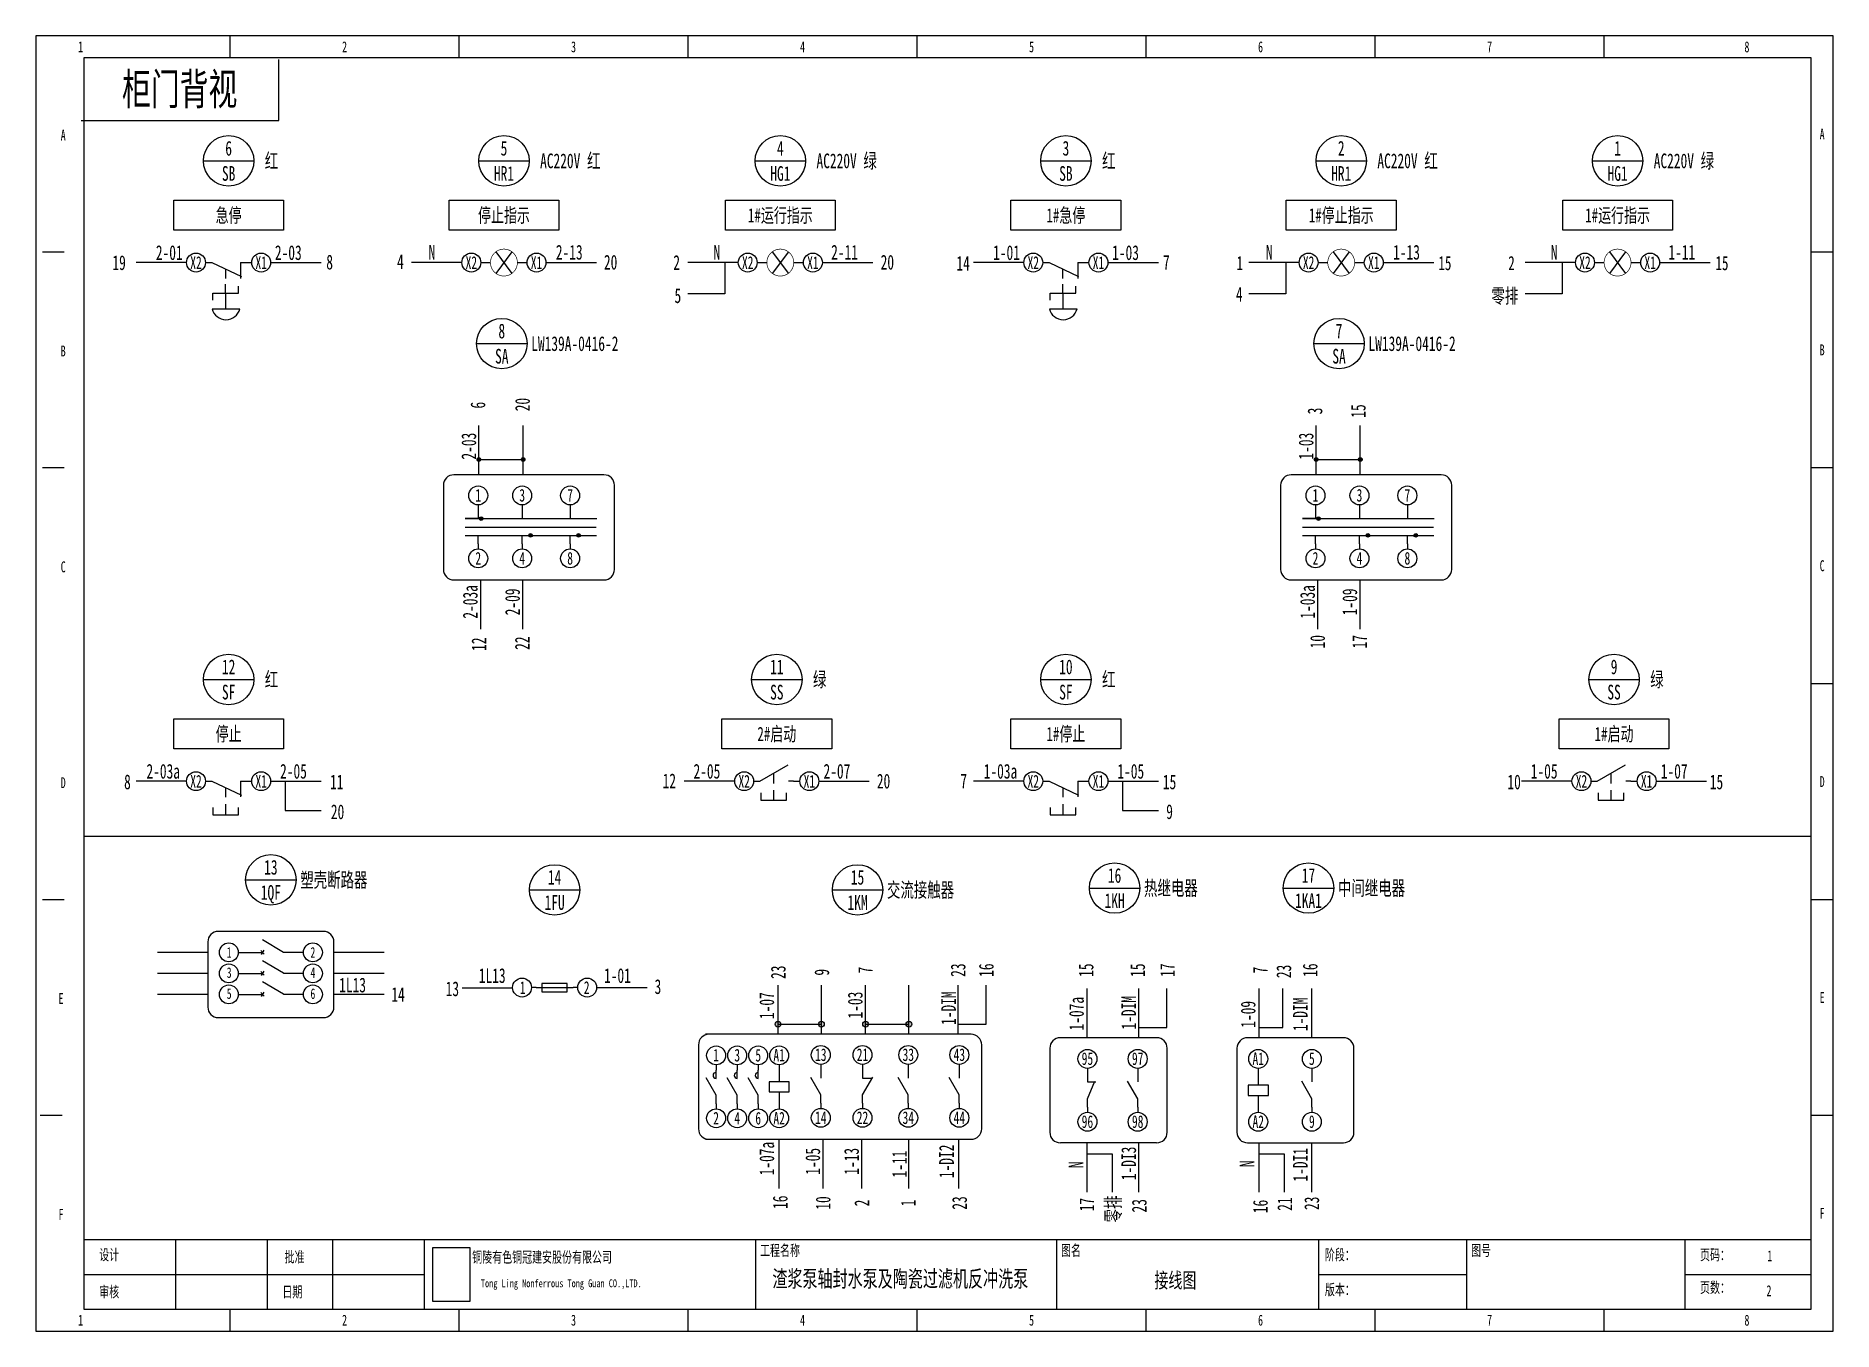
# Model space of a CAD drawing. Header units: millimetres. Extents: x 401220 to 2750366, y -101310 to 943175.
# Drawn here: x 1178014 to 1235034, y -101310 to -60206 of the extents above; entities that cross this region are included whole.
import ezdxf
from ezdxf.enums import TextEntityAlignment as Align

# ---------------------------------------------------------------- set-up
doc = ezdxf.new("R2010")
doc.units = ezdxf.units.MM
doc.linetypes.add('事故照明', pattern=[800, 600, 0, -200, 0])
doc.layers.add('SW', color=8, linetype='Continuous', lineweight=20)
doc.styles.add('ROM-S', font='NSimSun.ttf', dxfattribs={"width": 0.67})
doc.styles.add('标准', font='NSimSun.ttf', dxfattribs={"width": 0.667})

msp = doc.modelspace()

# ---------------------------------------------------------------- texts
at = {"style": 'ROM-S', "width": 0.67}
for s, p in [('1', (1179432.8, -60829.1)), ('2', (1187805.8, -60829.1)), ('3', (1195071.6, -60829.1)), ('4', (1202337.5, -60829.1)), ('5', (1209603.3, -60829.1)), ('6', (1216869.1, -60829.1)), ('7', (1224135, -60829.1)), ('8', (1232300.4, -60829.1)), ('A', (1178879.2, -63631.6)), ('A', (1234687.7, -63597)), ('B', (1178879.2, -70482.3)), ('B', (1234687.7, -70447.7)), ('C', (1178879.2, -77332.9)), ('C', (1234687.7, -77298.3)), ('D', (1178879.2, -84183.5)), ('D', (1234687.7, -84148.9)), ('E', (1178810, -91034.2)), ('E', (1234687.7, -90999.6)), ('F', (1178810, -97884.8)), ('F', (1234687.7, -97850.2)), ('1', (1179432.8, -101241)), ('2', (1187805.8, -101241)), ('3', (1195071.6, -101241)), ('4', (1202337.5, -101241)), ('5', (1209603.3, -101241)), ('6', (1216869.1, -101241)), ('7', (1224135, -101241)), ('8', (1232300.4, -101241))]:
    msp.add_text(s, height=346.7, dxfattribs=at).set_placement(p, align=Align.BOTTOM_CENTER)
msp.add_text('柜门背视', height=1000.49, dxfattribs=at).set_placement((1182575.3, -61872.8), align=Align.MIDDLE)
for s, height, p in [('6', 466.9, (1184128, -63770.8)), ('5', 466.9, (1192864, -63770.8)), ('4', 466.9, (1201632.8, -63770.8)), ('3', 466.9, (1210692.9, -63770.8)), ('2', 466.9, (1219428.9, -63770.8)), ('1', 466.9, (1228197.7, -63770.8)), ('SB', 466.89, (1184128, -64571.2)), ('HR1', 466.89, (1192864, -64571.2)), ('HG1', 466.89, (1201632.8, -64571.2)), ('SB', 466.89, (1210692.9, -64571.2)), ('HR1', 466.89, (1219428.9, -64571.2)), ('HG1', 466.89, (1228197.7, -64571.2)), ('急停', 450.22, (1184128, -65898.3)), ('停止指示', 450.22, (1192864, -65897.3)), ('1#运行指示', 450.22, (1201632.8, -65898.3)), ('1#急停', 450.22, (1210692.9, -65898.3)), ('1#停止指示', 450.22, (1219428.9, -65897.3)), ('1#运行指示', 450.22, (1228197.7, -65898.3)), ('19', 466.62, (1180653.1, -67403)), ('X2', 400.2, (1183092.8, -67399.3)), ('X1', 400.2, (1185160.5, -67399.3)), ('8', 466.9, (1187332.9, -67384.1)), ('4', 466.9, (1189578.3, -67370.1)), ('X2', 400.2, (1191828.8, -67399.3)), ('X1', 400.2, (1193896.5, -67399.3)), ('2', 466.9, (1198343.8, -67396.6)), ('X2', 400.2, (1200597.6, -67399.3)), ('X1', 400.2, (1202665.3, -67399.3)), ('X2', 400.2, (1209657.8, -67399.3)), ('X1', 400.2, (1211725.4, -67399.3)), ('1', 450.2, (1216212.3, -67414.7)), ('X2', 400.2, (1218393.7, -67399.3)), ('X1', 400.2, (1220461.4, -67399.3)), ('15', 450.22, (1222719.3, -67414.7)), ('2', 450.2, (1224831.2, -67414.7)), ('X2', 400.2, (1227162.5, -67399.3)), ('X1', 400.2, (1229230.2, -67399.3)), ('15', 450.22, (1231509.7, -67414.7)), ('5', 466.9, (1198380.9, -68450)), ('4', 466.9, (1216195, -68401.9)), ('8', 466.9, (1192794.7, -69571.2)), ('7', 466.9, (1219359.7, -69571.2)), ('SA', 466.89, (1192794.7, -70371.6)), ('SA', 466.89, (1219359.7, -70371.6)), ('12', 466.89, (1184128, -80230.7)), ('11', 466.89, (1201520.9, -80230.7)), ('10', 466.89, (1210692.9, -80230.7)), ('9', 466.9, (1228085.8, -80230.7)), ('SF', 466.89, (1184128, -81031.1)), ('SS', 466.89, (1201520.9, -81031.1)), ('SF', 466.89, (1210692.9, -81031.1)), ('SS', 466.89, (1228085.8, -81031.1)), ('停止', 450.22, (1184128, -82358.3)), ('2#启动', 450.22, (1201520.9, -82358.3)), ('1#停止', 450.22, (1210692.9, -82358.3)), ('1#启动', 450.22, (1228085.8, -82358.3)), ('8', 466.9, (1180917.8, -83879)), ('X2', 400.2, (1183092.8, -83859.2)), ('X1', 400.2, (1185160.5, -83859.2)), ('11', 466.89, (1187557.3, -83881.2)), ('12', 466.89, (1198109.8, -83848.3)), ('X2', 400.2, (1200485.8, -83859.2)), ('X1', 400.2, (1202553.4, -83859.2)), ('X2', 400.2, (1209657.8, -83859.2)), ('X1', 400.2, (1211725.4, -83859.2)), ('X2', 400.2, (1227050.7, -83859.2)), ('X1', 400.2, (1229118.3, -83859.2)), ('13', 466.62, (1185468, -86590)), ('16', 466.62, (1212238.7, -86849.6)), ('17', 466.62, (1218389.6, -86849.6)), ('1QF', 466.62, (1185468, -87389.9)), ('14', 466.62, (1194470.9, -86908.3)), ('15', 466.62, (1204082.6, -86908.3)), ('1FU', 466.62, (1194470.9, -87708.3)), ('1KM', 466.62, (1204082.6, -87708.3)), ('1KH', 466.62, (1212238.7, -87649.5)), ('1KA1', 466.62, (1218389.6, -87649.5)), ('1', 333.3, (1184145.1, -89291.5)), ('2', 333.3, (1186801.2, -89291.5)), ('3', 333.3, (1184145.1, -89934.2)), ('4', 333.3, (1186801.2, -89934.2)), ('5', 333.3, (1184145.1, -90600.8)), ('6', 333.3, (1186801.2, -90600.8)), ('14', 466.62, (1189503.3, -90627.7)), ('13', 466.62, (1191226.2, -90447.1)), ('3', 466.6, (1197748.3, -90377.9)), ('接线图', 485.36, (1214167.1, -99697.9))]:
    msp.add_text(s, height=height, dxfattribs=at).set_placement(p, align=Align.MIDDLE_CENTER)
for s, height, p in [(' 红', 466.89, (1185061.8, -64171)), (' AC220V 红', 466.89, (1193797.7, -64171)), (' AC220V 绿', 466.89, (1202566.6, -64171)), (' 红', 466.89, (1211626.7, -64171)), (' AC220V 红', 466.89, (1220362.7, -64171)), (' AC220V 绿', 466.89, (1229131.5, -64171)), ('LW139A-0416-2', 466.895, (1193728.5, -69971.4)), ('LW139A-0416-2', 466.895, (1220293.5, -69971.4)), (' 红', 466.89, (1185061.8, -80630.9)), (' 绿', 466.89, (1202454.7, -80630.9)), (' 红', 466.89, (1211626.7, -80630.9)), (' 绿', 466.89, (1229019.6, -80630.9)), ('塑壳断路器', 466.62, (1186401.2, -86989.9)), ('交流接触器', 466.62, (1205015.9, -87308.3)), ('热继电器', 466.62, (1213171.9, -87249.6)), ('中间继电器', 466.62, (1219322.9, -87249.6))]:
    msp.add_text(s, height=height, dxfattribs=at).set_placement(p, align=Align.MIDDLE_LEFT)
for s, height, rotation, p in [('2-01', 466.89, 360, (1182244.3, -67316.8)), ('2-03', 466.89, 360, (1186020.9, -67316.8)), ('14', 466.89, 360, (1207431.7, -67655.3)), ('1-01', 466.89, 360, (1208809.2, -67316.8)), ('1-03', 466.89, 360, (1212585.8, -67316.8)), ('7', 466.9, 360, (1213881.9, -67625.6)), ('6', 466.9, 90, (1192269.8, -71925.5)), ('20', 466.89, 90, (1193683.8, -71906.7)), ('3', 466.9, 90, (1218828.6, -72110.1)), ('15', 466.89, 90, (1220202.2, -72110.1)), ('2-03', 466.89, 90, (1191980.8, -73225.5)), ('1-03', 466.89, 90, (1218545.7, -73225.5)), ('2-03a', 466.89, 90, (1192026.9, -78169)), ('2-09', 466.89, 90, (1193367.8, -78169)), ('1-03a', 466.89, 90, (1218591.8, -78169)), ('1-09', 466.89, 90, (1219932.7, -78169)), ('10', 466.89, 90, (1218909.8, -79431.6)), ('17', 466.89, 90, (1220246, -79431.6)), ('12', 466.89, 90, (1192301.9, -79510.8)), ('22', 466.89, 90, (1193676.9, -79478.5)), ('2-03a', 466.89, 360, (1182052.5, -83776.7)), ('2-05', 466.89, 360, (1186185.8, -83776.7)), ('2-05', 466.89, 360, (1199303, -83776.7)), ('2-07', 466.89, 360, (1203428.5, -83776.7)), ('7', 466.9, 360, (1207451.5, -84085.5)), ('1-03a', 466.89, 360, (1208617.4, -83776.7)), ('1-05', 466.89, 360, (1212750.7, -83776.7)), ('15', 466.89, 360, (1213982.5, -84115.3)), ('10', 466.89, 360, (1224914.3, -84115.3)), ('1-05', 466.89, 360, (1225867.9, -83776.7)), ('1-07', 466.89, 360, (1229993.5, -83776.7)), ('15', 466.89, 360, (1231335.1, -84115.3)), ('9', 466.9, 360, (1213982.5, -85059.7)), ('23', 466.62, 90, (1201798.2, -89922.4)), ('9', 466.6, 90, (1203181.3, -89922.4)), ('7', 466.6, 90, (1204566.6, -89855.5)), ('23', 466.62, 90, (1207504, -89855.5)), ('16', 466.62, 90, (1208399.3, -89855.5)), ('15', 466.62, 90, (1211565.8, -89855.5)), ('15', 466.62, 90, (1213201.9, -89855.5)), ('17', 466.62, 90, (1214149.2, -89855.5)), ('7', 466.6, 90, (1217095.8, -89855.5)), ('23', 466.62, 90, (1217840.3, -89896.6)), ('16', 466.62, 90, (1218675.6, -89855.5)), ('1-07', 466.62, 90, (1201435.2, -90982.5)), ('1-03', 466.62, 90, (1204240.3, -90964.3)), ('1-DIM', 466.62, 90, (1207202.3, -91063.6)), ('1-07a', 466.62, 90, (1211260.9, -91237.8)), ('1-DIM', 466.62, 90, (1212918.3, -91206.3)), ('1-09', 466.62, 90, (1216708, -91257.9)), ('1-DIM', 466.62, 90, (1218363.9, -91257.9)), ('1-07a', 466.62, 90, (1201435.2, -95836.5)), ('1-05', 466.62, 90, (1202895.2, -95923.2)), ('1-13', 466.62, 90, (1204123.2, -95923.2)), ('1-11', 466.62, 90, (1205644.3, -96009.8)), ('1-DI2', 466.62, 90, (1207138.1, -95923.2)), ('1-DI3', 466.62, 90, (1212918.3, -95989.6)), ('1-DI1', 466.62, 90, (1218363.9, -96033.7)), ('N', 466.6, 90, (1211242.5, -96033.7)), ('N', 466.6, 90, (1216675.7, -96000.8)), ('16', 466.62, 90, (1201860.8, -97221.9)), ('10', 466.62, 90, (1203220.9, -97245.4)), ('2', 466.6, 90, (1204451.2, -97245.4)), ('1', 466.6, 90, (1205921.6, -97245.4)), ('23', 466.62, 90, (1207550.3, -97245.4)), ('17', 466.62, 90, (1211589.2, -97296.3)), ('零排', 466.62, 90, (1212425.3, -97435.7)), ('23', 466.62, 90, (1213253.4, -97334.4)), ('16', 466.62, 90, (1217095.1, -97355)), ('21', 466.62, 90, (1217870.8, -97280.7)), ('23', 466.62, 90, (1218725.5, -97255.6))]:
    msp.add_text(s, height=height, rotation=rotation, dxfattribs=at).set_placement(p, align=Align.CENTER)
for s, height, p in [('N', 466.9, (1190579.5, -67303.5)), ('2-13', 466.89, (1194935.6, -67303.5)), ('20', 466.89, (1196247.9, -67620.2)), ('N', 466.9, (1199618.1, -67303.5)), ('2-11', 466.89, (1203670.7, -67303.5)), ('20', 466.89, (1205027.7, -67620.2)), ('N', 466.9, (1217144.5, -67303.5)), ('1-13', 466.89, (1221500.6, -67303.5)), ('N', 466.9, (1226183, -67303.5)), ('1-11', 466.89, (1230235.6, -67303.5)), ('零排', 466.62, (1224620.5, -68689.2)), ('1', 400.2, (1192047.5, -74982.8)), ('3', 400.2, (1193441.4, -74982.8)), ('7', 400.2, (1194962.6, -74982.8)), ('1', 400.2, (1218612.5, -74982.8)), ('3', 400.2, (1220006.3, -74982.8)), ('7', 400.2, (1221527.5, -74982.8)), ('2', 400.2, (1192047.5, -76983.1)), ('4', 400.2, (1193441.4, -76983.1)), ('8', 400.2, (1194962.6, -76983.1)), ('2', 400.2, (1218612.5, -76983.1)), ('4', 400.2, (1220006.3, -76983.1)), ('8', 400.2, (1221527.5, -76983.1)), ('20', 466.89, (1204908.4, -84089.7)), ('20', 466.89, (1187584.3, -85063.6)), ('1L13', 466.62, (1192491, -90260.8)), ('1-01', 466.62, (1196464.1, -90260.8)), ('1L13', 466.62, (1188060.9, -90560.2)), ('1', 400, (1199594.9, -92753.8)), ('3', 400, (1200263.8, -92753.8)), ('5', 400, (1200930.4, -92753.8)), ('A1', 399.96, (1201594.7, -92753.8)), ('13', 399.96, (1202915.9, -92738.8)), ('21', 399.96, (1204239, -92738.8)), ('33', 399.96, (1205692.2, -92738.8)), ('43', 399.96, (1207311.2, -92738.8)), ('95', 399.96, (1211375.7, -92864.3)), ('97', 399.96, (1212970.5, -92864.3)), ('A1', 399.96, (1216796, -92864.3)), ('5', 400, (1218497, -92864.3)), ('2', 400, (1199594.9, -94752.9)), ('4', 400, (1200263.8, -94752.9)), ('6', 400, (1200930.4, -94752.9)), ('A2', 399.96, (1201594.7, -94752.9)), ('14', 399.96, (1202915.9, -94737.9)), ('22', 399.96, (1204239, -94737.9)), ('34', 399.96, (1205692.2, -94737.9)), ('44', 399.96, (1207311.2, -94737.9)), ('96', 399.96, (1211375.7, -94863.4)), ('98', 399.96, (1212970.5, -94863.4)), ('A2', 399.96, (1216796, -94863.4)), ('9', 400, (1218497, -94863.4)), ('1', 346.7, (1233027, -99095.8)), ('2', 346.7, (1232999.3, -100203))]:
    msp.add_text(s, height=height, dxfattribs=at).set_placement(p, align=Align.CENTER)
for s, p in [('1', (1193368.9, -90608)), ('2', (1195397.3, -90608))]:
    msp.add_text(s, height=400, dxfattribs=at).set_placement(p)
for s, p in [('工程名称', (1200988.1, -99026.6)), ('图名', (1210537.5, -99026.6)), ('图号', (1223546.8, -99026.6)), ('设计', (1180021, -99165)), ('批准', (1185902.8, -99234.2)), ('阶段：', (1218910.5, -99165)), ('页码：', (1230812.6, -99165)), ('版本：', (1218910.5, -100272.2)), ('页数：', (1230812.6, -100203)), ('审核', (1180021, -100341.4)), ('日期', (1185833.6, -100341.4))]:
    msp.add_text(s, height=346.68, dxfattribs=at).set_placement(p, align=Align.BOTTOM_LEFT)
for s, height, p in [('铜陵有色铜冠建安股份有限公司', 346.684, (1191855.4, -98789.3)), ('Tong Ling Nonferrous Tong Guan CO.,LTD.', 249.612, (1192132.2, -99669.5))]:
    msp.add_text(s, height=height, dxfattribs=at).set_placement(p, align=Align.TOP_LEFT)
at = {"layer": 'SW', "color": 7, "linetype": 'ByBlock', "lineweight": 25, "style": '标准', "width": 0.667}
msp.add_text('渣浆泵轴封水泵及陶瓷过滤机反冲洗泵', height=525, dxfattribs=at).set_placement((1205438.9, -99911.2), align=Align.CENTER)

# ---------------------------------------------------------------- hatches: boundary and pattern name
h = msp.add_hatch(color=256)
h.dxf.hatch_style = 1
h.paths.add_polyline_path([(1192128.8, -73649.2, 0.4142136), (1192069.5, -73589.8), (1192069.5, -73708.6, 0.4142136)])
h.paths.add_polyline_path([(1192069.5, -73589.8, 0.4142136), (1192010.1, -73649.2, 0.4142136), (1192069.5, -73708.6)])
h = msp.add_hatch(color=256)
h.dxf.hatch_style = 1
h.paths.add_polyline_path([(1193529.1, -73649.2, 0.4142136), (1193469.7, -73589.8), (1193469.7, -73708.6, 0.4142136)])
h.paths.add_polyline_path([(1193469.7, -73589.8, 0.4142136), (1193410.3, -73649.2, 0.4142136), (1193469.7, -73708.6)])
h = msp.add_hatch(color=256)
h.dxf.hatch_style = 1
h.paths.add_polyline_path([(1218693.7, -73649.2, 0.4142136), (1218634.4, -73589.8), (1218634.4, -73708.6, 0.4142136)])
h.paths.add_polyline_path([(1218634.4, -73589.8, 0.4142136), (1218575, -73649.2, 0.4142136), (1218634.4, -73708.6)])
h = msp.add_hatch(color=256)
h.dxf.hatch_style = 1
h.paths.add_polyline_path([(1220094, -73649.2, 0.4142136), (1220034.6, -73589.8), (1220034.6, -73708.6, 0.4142136)])
h.paths.add_polyline_path([(1220034.6, -73589.8, 0.4142136), (1219975.3, -73649.2, 0.4142136), (1220034.6, -73708.6)])
h = msp.add_hatch(color=256)
h.dxf.hatch_style = 1
h.paths.add_polyline_path([(1192198.4, -75523.1, 1), (1192082.7, -75523.1)])
h.paths.add_polyline_path([(1192082.7, -75523.1, 1), (1192198.4, -75523.1)])
h = msp.add_hatch(color=256)
h.dxf.hatch_style = 1
h.paths.add_polyline_path([(1218763.3, -75523.1, 1), (1218647.6, -75523.1)])
h.paths.add_polyline_path([(1218647.6, -75523.1, 1), (1218763.3, -75523.1)])
h = msp.add_hatch(color=256)
h.dxf.hatch_style = 1
h.paths.add_polyline_path([(1193651.4, -76056.7), (1193767.1, -76056.7, 1)])
h.paths.add_polyline_path([(1193767.1, -76056.7), (1193651.4, -76056.7, 1)])
h = msp.add_hatch(color=256)
h.dxf.hatch_style = 1
h.paths.add_polyline_path([(1195172.6, -76056.7), (1195288.4, -76056.7, 1)])
h.paths.add_polyline_path([(1195288.4, -76056.7), (1195172.6, -76056.7, 1)])
h = msp.add_hatch(color=256)
h.dxf.hatch_style = 1
h.paths.add_polyline_path([(1220216.3, -76056.7), (1220332, -76056.7, 1)])
h.paths.add_polyline_path([(1220332, -76056.7), (1220216.3, -76056.7, 1)])
h = msp.add_hatch(color=256)
h.dxf.hatch_style = 1
h.paths.add_polyline_path([(1221737.6, -76056.7), (1221853.3, -76056.7, 1)])
h.paths.add_polyline_path([(1221853.3, -76056.7), (1221737.6, -76056.7, 1)])
h = msp.add_hatch(color=256)
h.dxf.hatch_style = 1
h.paths.add_polyline_path([(1201559.7, -91480.2), (1201559.7, -91570.4), (1201649.9, -91570.4, 0.4142136)])
h.paths.add_polyline_path([(1201649.9, -91570.4), (1201559.7, -91570.4), (1201559.7, -91660.6, 0.4142136)])
h.paths.add_polyline_path([(1201559.7, -91570.4), (1201559.7, -91480.2, 0.4142136), (1201469.6, -91570.4, 0.4142136), (1201559.7, -91660.6)])
h.paths.add_polyline_path([(1202934.9, -91480.2, 0.4142136), (1202844.7, -91570.4), (1202934.9, -91570.4)])
h.paths.add_polyline_path([(1202934.9, -91570.4), (1202844.7, -91570.4, 0.4142136), (1202934.9, -91660.6)])
h.paths.add_polyline_path([(1203025.1, -91570.4, 0.4142136), (1202934.9, -91480.2), (1202934.9, -91660.6, 0.4142136)])
h = msp.add_hatch(color=256)
h.dxf.hatch_style = 1
h.paths.add_polyline_path([(1204337.2, -91480.2), (1204337.2, -91570.4), (1204427.4, -91570.4, 0.4142136)])
h.paths.add_polyline_path([(1204427.4, -91570.4), (1204337.2, -91570.4), (1204337.2, -91660.6, 0.4142136)])
h.paths.add_polyline_path([(1204337.2, -91570.4), (1204337.2, -91480.2, 0.4142136), (1204247.1, -91570.4, 0.4142136), (1204337.2, -91660.6)])
h.paths.add_polyline_path([(1205712.4, -91480.2, 0.4142136), (1205622.2, -91570.4), (1205712.4, -91570.4)])
h.paths.add_polyline_path([(1205712.4, -91570.4), (1205622.2, -91570.4, 0.4142136), (1205712.4, -91660.6)])
h.paths.add_polyline_path([(1205802.6, -91570.4, 0.4142136), (1205712.4, -91480.2), (1205712.4, -91660.6, 0.4142136)])

# ---------------------------------------------------------------- linework, layer by layer
at = {"ltscale": 4}
for p, q in [((1184172.9, -60898.3), (1184172.9, -60206.3)), ((1191438.7, -60898.3), (1191438.7, -60206.3)), ((1198704.5, -60898.3), (1198704.5, -60206.3)), ((1205970.4, -60898.3), (1205970.4, -60206.3)), ((1213236.2, -60898.3), (1213236.2, -60206.3)), ((1220502, -60898.3), (1220502, -60206.3)), ((1227767.9, -60898.3), (1227767.9, -60206.3)), ((1178221.8, -67056.9), (1178913.8, -67056.9)), ((1234341.7, -67056.9), (1235033.7, -67056.9)), ((1178221.8, -73907.6), (1178913.8, -73907.6)), ((1234341.7, -73907.6), (1235033.7, -73907.6)), ((1234341.7, -80758.2), (1235033.7, -80758.2)), ((1178221.8, -87608.9), (1178913.8, -87608.9)), ((1234341.7, -87608.9), (1235033.7, -87608.9)), ((1178152.6, -94459.5), (1178844.6, -94459.5)), ((1234341.7, -94459.5), (1235033.7, -94459.5)), ((1179536.6, -98403.8), (1234341.7, -98403.8)), ((1182442.9, -98403.8), (1182442.9, -100618.2)), ((1185349.3, -98403.8), (1185349.3, -100618.2)), ((1187425.2, -98403.8), (1187425.2, -100618.2)), ((1190331.5, -98403.8), (1190331.5, -100618.2)), ((1200849.7, -98403.8), (1200849.7, -100618.2)), ((1210399.1, -98403.8), (1210399.1, -100618.2)), ((1218702.9, -98403.8), (1218702.9, -100618.2)), ((1223408.4, -98403.8), (1223408.4, -100618.2)), ((1230328.2, -98403.8), (1230328.2, -100618.2)), ((1179536.6, -99511), (1190331.5, -99511)), ((1218702.9, -99511), (1223408.4, -99511)), ((1230328.2, -99511), (1234341.7, -99511)), ((1184172.9, -101310.2), (1184172.9, -100618.2)), ((1191438.7, -101310.2), (1191438.7, -100618.2)), ((1198704.5, -101310.2), (1198704.5, -100618.2)), ((1205970.4, -101310.2), (1205970.4, -100618.2)), ((1213236.2, -101310.2), (1213236.2, -100618.2)), ((1220502, -101310.2), (1220502, -100618.2)), ((1227767.9, -101310.2), (1227767.9, -100618.2))]:
    msp.add_line(p, q, dxfattribs=at)
for p, q in [((1187247.2, -60898.3), (1179536.6, -60898.3)), ((1179453.5, -62890.3), (1185718.3, -62890.3)), ((1183327.6, -64171), (1184928.4, -64171)), ((1192063.6, -64171), (1193664.3, -64171)), ((1200832.4, -64171), (1202433.2, -64171)), ((1209892.5, -64171), (1211493.3, -64171)), ((1218628.5, -64171), (1220229.3, -64171)), ((1227397.3, -64171), (1228998.1, -64171)), ((1182385.5, -65422.5), (1185870.5, -65422.5)), ((1182385.5, -66372.1), (1182385.5, -65422.5)), ((1185870.5, -65422.5), (1185870.5, -66372.1)), ((1191121.5, -65422.5), (1194606.4, -65422.5)), ((1191121.5, -66372.1), (1191121.5, -65422.5)), ((1194606.4, -65422.5), (1194606.4, -66372.1)), ((1199890.3, -65422.5), (1203375.2, -65422.5)), ((1199890.3, -66372.1), (1199890.3, -65422.5)), ((1203375.2, -65422.5), (1203375.2, -66372.1)), ((1208950.5, -65422.5), (1212435.4, -65422.5)), ((1208950.5, -66372.1), (1208950.5, -65422.5)), ((1212435.4, -65422.5), (1212435.4, -66372.1)), ((1217686.4, -65422.5), (1221171.3, -65422.5)), ((1217686.4, -66372.1), (1217686.4, -65422.5)), ((1221171.3, -65422.5), (1221171.3, -66372.1)), ((1226455.2, -65422.5), (1229940.2, -65422.5)), ((1226455.2, -66372.1), (1226455.2, -65422.5)), ((1229940.2, -65422.5), (1229940.2, -66372.1)), ((1185870.5, -66372.1), (1182385.5, -66372.1)), ((1194606.4, -66372.1), (1191121.5, -66372.1)), ((1203375.2, -66372.1), (1199890.3, -66372.1)), ((1212435.4, -66372.1), (1208950.5, -66372.1)), ((1221171.3, -66372.1), (1217686.4, -66372.1)), ((1229940.2, -66372.1), (1226455.2, -66372.1)), ((1192606.5, -67057.8), (1193118.7, -67740.8)), ((1201375.3, -67057.8), (1201887.6, -67740.8)), ((1219171.4, -67057.8), (1219683.7, -67740.8)), ((1227940.2, -67057.8), (1228452.5, -67740.8)), ((1182794, -67399.3), (1181193.2, -67399.3)), ((1183393, -67399.3), (1183593.1, -67399.3)), ((1183593.1, -67399.3), (1184532.5, -67845)), ((1184034.2, -67902.3), (1184034.2, -67608.6)), ((1184503.7, -67399.3), (1184860.4, -67399.3)), ((1184503.7, -67399.3), (1184503.7, -67899.8)), ((1185462, -67399.3), (1187062.8, -67399.3)), ((1191530, -67399.3), (1189929.2, -67399.3)), ((1192128.9, -67399.3), (1192329, -67399.3)), ((1192329, -67399.3), (1192435.7, -67399.3)), ((1193289.5, -67399.3), (1193396.2, -67399.3)), ((1193396.2, -67399.3), (1193596.3, -67399.3)), ((1194197.9, -67399.3), (1195798.7, -67399.3)), ((1200298.8, -67399.3), (1198698, -67399.3)), ((1199875.4, -67399.3), (1199875.4, -68386.7)), ((1200897.7, -67399.3), (1201097.8, -67399.3)), ((1201097.8, -67399.3), (1201204.6, -67399.3)), ((1202058.3, -67399.3), (1202165, -67399.3)), ((1202165, -67399.3), (1202365.1, -67399.3)), ((1202966.8, -67399.3), (1204567.5, -67399.3)), ((1209358.9, -67399.3), (1207758.2, -67399.3)), ((1209957.9, -67399.3), (1210158, -67399.3)), ((1210158, -67399.3), (1211097.5, -67845)), ((1210599.1, -67902.3), (1210599.1, -67608.6)), ((1211068.7, -67399.3), (1211425.3, -67399.3)), ((1211068.7, -67399.3), (1211068.7, -67899.8)), ((1212026.9, -67399.3), (1213627.7, -67399.3)), ((1218094.9, -67399.3), (1216494.1, -67399.3)), ((1217671.6, -67399.3), (1217671.6, -68386.7)), ((1218693.9, -67399.3), (1218893.9, -67399.3)), ((1218893.9, -67399.3), (1219000.7, -67399.3)), ((1219854.4, -67399.3), (1219961.1, -67399.3)), ((1219961.1, -67399.3), (1220161.2, -67399.3)), ((1220762.9, -67399.3), (1222363.6, -67399.3)), ((1226863.7, -67399.3), (1225262.9, -67399.3)), ((1226440.4, -67399.3), (1226440.4, -68386.7)), ((1227462.7, -67399.3), (1227662.8, -67399.3)), ((1227662.8, -67399.3), (1227769.5, -67399.3)), ((1228623.2, -67399.3), (1228729.9, -67399.3)), ((1228729.9, -67399.3), (1228930, -67399.3)), ((1229531.7, -67399.3), (1231132.5, -67399.3)), ((1183624.7, -68592.7), (1183624.7, -68373.3)), ((1183624.7, -68373.3), (1184438.1, -68373.3)), ((1184031.4, -68373.3), (1184031.4, -68079.5)), ((1184031.4, -68373.3), (1184031.4, -68862.7)), ((1184438.1, -68373.3), (1184438.1, -68144.2)), ((1199875.4, -68386.7), (1198698, -68386.7)), ((1210189.6, -68592.7), (1210189.6, -68373.3)), ((1210189.6, -68373.3), (1211003, -68373.3)), ((1210596.3, -68373.3), (1210596.3, -68079.5)), ((1210596.3, -68373.3), (1210596.3, -68862.7)), ((1211003, -68373.3), (1211003, -68144.2)), ((1217671.6, -68386.7), (1216494.1, -68386.7)), ((1226440.4, -68386.7), (1225262.9, -68386.7)), ((1183604.7, -68862.7), (1184482.2, -68862.7)), ((1210169.6, -68862.7), (1211047.1, -68862.7)), ((1191994.4, -69971.4), (1193595.1, -69971.4)), ((1218559.3, -69971.4), (1220160.1, -69971.4)), ((1192069.5, -74135.1), (1192069.5, -72572.2)), ((1193469.7, -74135.1), (1193469.7, -72572.2)), ((1218634.4, -74135.1), (1218634.4, -72572.2)), ((1220034.6, -74135.1), (1220034.6, -72572.2)), ((1192069.5, -73649.2), (1193469.7, -73649.2)), ((1218634.4, -73649.2), (1220034.6, -73649.2)), ((1190940.9, -74468.6), (1190940.9, -77136.6)), ((1194742.1, -74135.1), (1191274.4, -74135.1)), ((1194642.6, -74135.1), (1191274.4, -74135.1)), ((1196036.5, -74135.1), (1192568.9, -74135.1)), ((1195937, -74135.1), (1192568.9, -74135.1)), ((1196370, -77136.6), (1196370, -74468.6)), ((1217505.8, -74468.6), (1217505.8, -77136.6)), ((1221307, -74135.1), (1217839.3, -74135.1)), ((1221207.5, -74135.1), (1217839.3, -74135.1)), ((1222601.5, -74135.1), (1219133.8, -74135.1)), ((1222502, -74135.1), (1219133.8, -74135.1)), ((1222935, -77136.6), (1222935, -74468.6)), ((1192047.5, -75090.3), (1192047.5, -75256.3)), ((1192047.5, -75256.3), (1192047.5, -75523.1)), ((1193441.4, -75090.3), (1193441.4, -75256.3)), ((1193441.4, -75256.3), (1193441.4, -75523.1)), ((1194962.6, -75090.3), (1194962.6, -75256.3)), ((1194962.6, -75256.3), (1194962.6, -75523.1)), ((1218612.5, -75090.3), (1218612.5, -75256.3)), ((1218612.5, -75256.3), (1218612.5, -75523.1)), ((1220006.3, -75090.3), (1220006.3, -75256.3)), ((1220006.3, -75256.3), (1220006.3, -75523.1)), ((1221527.5, -75090.3), (1221527.5, -75256.3)), ((1221527.5, -75256.3), (1221527.5, -75523.1)), ((1192047.5, -75523.1), (1191632.2, -75523.1)), ((1191632.2, -75523.1), (1195807.4, -75523.1)), ((1218612.5, -75523.1), (1218197.1, -75523.1)), ((1218197.1, -75523.1), (1222372.3, -75523.1)), ((1191632.2, -76056.7), (1195800.5, -76056.7)), ((1192047.5, -76323.5), (1192047.5, -76056.7)), ((1192047.5, -76323.5), (1192047.5, -76486.7)), ((1193441.4, -76323.5), (1193441.4, -76056.7)), ((1193441.4, -76323.5), (1193441.4, -76486.7)), ((1194962.6, -76323.5), (1194962.6, -76056.7)), ((1194962.6, -76323.5), (1194962.6, -76486.7)), ((1218197.1, -76056.7), (1222365.4, -76056.7)), ((1218612.5, -76323.5), (1218612.5, -76056.7)), ((1218612.5, -76323.5), (1218612.5, -76486.7)), ((1220006.3, -76323.5), (1220006.3, -76056.7)), ((1220006.3, -76323.5), (1220006.3, -76486.7)), ((1221527.5, -76323.5), (1221527.5, -76056.7)), ((1221527.5, -76323.5), (1221527.5, -76486.7)), ((1191274.4, -77470.1), (1194708.1, -77470.1)), ((1192126.1, -79033), (1192126.1, -77470.1)), ((1192568.9, -77470.1), (1196036.5, -77470.1)), ((1193464.8, -79033), (1193464.8, -77470.1)), ((1217839.3, -77470.1), (1221273, -77470.1)), ((1218691, -79033), (1218691, -77470.1)), ((1219133.8, -77470.1), (1222601.5, -77470.1)), ((1220029.7, -79033), (1220029.7, -77470.1)), ((1183327.6, -80630.9), (1184928.4, -80630.9)), ((1200720.5, -80630.9), (1202321.3, -80630.9)), ((1209892.5, -80630.9), (1211493.3, -80630.9)), ((1227285.5, -80630.9), (1228886.2, -80630.9)), ((1182385.5, -81882.5), (1185870.5, -81882.5)), ((1182385.5, -82832.1), (1182385.5, -81882.5)), ((1185870.5, -81882.5), (1185870.5, -82832.1)), ((1199778.5, -81882.5), (1203263.4, -81882.5)), ((1199778.5, -82832.1), (1199778.5, -81882.5)), ((1203263.4, -81882.5), (1203263.4, -82832.1)), ((1208950.5, -81882.5), (1212435.4, -81882.5)), ((1208950.5, -82832.1), (1208950.5, -81882.5)), ((1212435.4, -81882.5), (1212435.4, -82832.1)), ((1226343.4, -81882.5), (1229828.3, -81882.5)), ((1226343.4, -82832.1), (1226343.4, -81882.5)), ((1229828.3, -81882.5), (1229828.3, -82832.1)), ((1185870.5, -82832.1), (1182385.5, -82832.1)), ((1203263.4, -82832.1), (1199778.5, -82832.1)), ((1212435.4, -82832.1), (1208950.5, -82832.1)), ((1229828.3, -82832.1), (1226343.4, -82832.1)), ((1200986, -83859.2), (1201884.9, -83344.6)), ((1201424.3, -83929.8), (1201424.3, -83615.8)), ((1227550.9, -83859.2), (1228449.9, -83344.6)), ((1227989.2, -83929.8), (1227989.2, -83615.8)), ((1182794, -83859.2), (1181193.2, -83859.2)), ((1183393, -83859.2), (1183593.1, -83859.2)), ((1183593.1, -83859.2), (1184532.5, -84305)), ((1184036.3, -84363.2), (1184036.3, -84069.5)), ((1184503.7, -83859.2), (1184860.4, -83859.2)), ((1184503.7, -83859.2), (1184503.7, -84359.7)), ((1185462, -83859.2), (1187062.8, -83859.2)), ((1185925.2, -83859.2), (1185925.2, -84695.8)), ((1200186.9, -83859.2), (1198586.2, -83859.2)), ((1200785.9, -83859.2), (1200986, -83859.2)), ((1201017.6, -84230.6), (1201017.6, -84459.7)), ((1201424.3, -84459.7), (1201424.3, -84145.7)), ((1201831, -84459.7), (1201831, -84230.6)), ((1202053.2, -83859.2), (1201893.9, -83859.2)), ((1202053.2, -83859.2), (1202253.3, -83859.2)), ((1202854.9, -83859.2), (1204455.7, -83859.2)), ((1209358.9, -83859.2), (1207758.2, -83859.2)), ((1209957.9, -83859.2), (1210158, -83859.2)), ((1210158, -83859.2), (1211097.5, -84305)), ((1210601.2, -84363.2), (1210601.2, -84069.5)), ((1211068.7, -83859.2), (1211425.3, -83859.2)), ((1211068.7, -83859.2), (1211068.7, -84359.7)), ((1212026.9, -83859.2), (1213627.7, -83859.2)), ((1212490.1, -83859.2), (1212490.1, -84695.8)), ((1226751.9, -83859.2), (1225151.1, -83859.2)), ((1227350.8, -83859.2), (1227550.9, -83859.2)), ((1227582.5, -84230.6), (1227582.5, -84459.7)), ((1227989.2, -84459.7), (1227989.2, -84145.7)), ((1228395.9, -84459.7), (1228395.9, -84230.6)), ((1228618.1, -83859.2), (1228458.9, -83859.2)), ((1228618.1, -83859.2), (1228818.2, -83859.2)), ((1229419.8, -83859.2), (1231020.6, -83859.2)), ((1183629.6, -84694.4), (1183629.6, -84923.4)), ((1183629.6, -84923.4), (1184443, -84923.4)), ((1184036.3, -84923.4), (1184036.3, -84584.9)), ((1184443, -84923.4), (1184443, -84694.4)), ((1185925.2, -84695.8), (1185925.2, -84790.1)), ((1185925.2, -84790.1), (1187062.8, -84790.1)), ((1201017.6, -84459.7), (1201831, -84459.7)), ((1210194.5, -84694.4), (1210194.5, -84923.4)), ((1210194.5, -84923.4), (1211007.9, -84923.4)), ((1210601.2, -84923.4), (1210601.2, -84584.9)), ((1211007.9, -84923.4), (1211007.9, -84694.4)), ((1212490.1, -84695.8), (1212490.1, -84790.1)), ((1212490.1, -84790.1), (1213627.7, -84790.1)), ((1227582.5, -84459.7), (1228395.9, -84459.7)), ((1179536.6, -85607.2), (1234341.7, -85607.2)), ((1184668.1, -86989.9), (1186267.9, -86989.9)), ((1193671, -87308.3), (1195270.9, -87308.3)), ((1203282.7, -87308.3), (1204882.5, -87308.3)), ((1211438.7, -87249.6), (1213038.6, -87249.6)), ((1217589.7, -87249.6), (1219189.6, -87249.6)), ((1187134.5, -88624.9), (1183801.5, -88624.9)), ((1185870.3, -89291.5), (1185203.7, -88891.5)), ((1183468.2, -89291.5), (1181868.3, -89291.5)), ((1183468.2, -88958.2), (1183468.2, -91027.4)), ((1184434.8, -89291.5), (1185203.7, -89291.5)), ((1185260.1, -89351), (1185147.2, -89231.9)), ((1185249.1, -89222.9), (1185159.6, -89363.6)), ((1186501.2, -89291.5), (1185870.3, -89291.5)), ((1187467.8, -91027.4), (1187467.8, -88958.2)), ((1187467.8, -89289.3), (1189067.7, -89289.3)), ((1183468.2, -89958.1), (1181868.3, -89958.1)), ((1184434.8, -89958.1), (1185203.7, -89958.1)), ((1185259.4, -90015.8), (1185146.5, -89896.7)), ((1185248.4, -89887.7), (1185158.9, -90028.4)), ((1185869.6, -89956.3), (1185202.9, -89556.3)), ((1186501.2, -89958.1), (1185870.3, -89958.1)), ((1187467.8, -89955.9), (1189067.7, -89955.9)), ((1183468.2, -90624.7), (1181868.3, -90624.7)), ((1184434.8, -90624.7), (1185203.7, -90624.7)), ((1185260.1, -90682.4), (1185147.2, -90563.3)), ((1185249.1, -90554.4), (1185159.6, -90695)), ((1185870.3, -90622.9), (1185203.7, -90222.9)), ((1186501.2, -90624.7), (1185870.3, -90624.7)), ((1187467.8, -90622.5), (1189067.7, -90622.5)), ((1193138.4, -90426.1), (1191538.5, -90426.1)), ((1193884.9, -90408), (1193737.4, -90408)), ((1193884.9, -90408), (1194068.4, -90408)), ((1194068.4, -90274.7), (1194068.4, -90541.3)), ((1194868.3, -90274.7), (1194068.4, -90274.7)), ((1194068.4, -90408), (1194868.3, -90408)), ((1194068.4, -90541.3), (1194868.3, -90541.3)), ((1194868.3, -90541.3), (1194868.3, -90274.7)), ((1194868.3, -90408), (1195061.1, -90408)), ((1195203.9, -90408), (1195061.1, -90408)), ((1195803.5, -90407.5), (1197403.3, -90407.5)), ((1201559.7, -91891.6), (1201559.7, -90329.6)), ((1202937.8, -91891.6), (1202937.8, -90329.6)), ((1204337.2, -91891.6), (1204337.2, -90329.6)), ((1205712.4, -91891.6), (1205712.4, -90329.6)), ((1207278.8, -91891.6), (1207278.8, -90329.6)), ((1208167.5, -91570.4), (1208167.5, -90329.6)), ((1211370.1, -92002.1), (1211370.1, -90440.1)), ((1213009.6, -92002.1), (1213009.6, -90440.1)), ((1213898.4, -91680.9), (1213898.4, -90440.1)), ((1216827.4, -92002.1), (1216827.4, -90440.1)), ((1217572.5, -91680.9), (1217572.5, -90440.1)), ((1218491.5, -92002.1), (1218491.5, -90440.1)), ((1183801.5, -91360.7), (1187134.5, -91360.7)), ((1201559.7, -91570.4), (1202934.9, -91570.4)), ((1204337.2, -91570.4), (1205712.4, -91570.4)), ((1207278.8, -91570.4), (1208167.5, -91570.4)), ((1213009.6, -91680.9), (1213898.4, -91680.9)), ((1216827.4, -91680.9), (1217572.5, -91680.9)), ((1199034.8, -92224.9), (1199034.8, -94891.3)), ((1204337.2, -91891.6), (1199256.5, -91891.6)), ((1206069.6, -91891.6), (1200988.8, -91891.6)), ((1207688.2, -91891.6), (1202607.4, -91891.6)), ((1207688.2, -91891.6), (1202868.8, -91891.6)), ((1208021.5, -94891.3), (1208021.5, -92224.9)), ((1210183.2, -92335.4), (1210183.2, -95001.8)), ((1213572.9, -92002.1), (1210516.5, -92002.1)), ((1213906.2, -95001.8), (1213906.2, -92335.4)), ((1216121.4, -92335.4), (1216121.4, -95001.8)), ((1219497.2, -92002.1), (1216454.8, -92002.1)), ((1219830.5, -95001.8), (1219830.5, -92335.4)), ((1199594.9, -92861.3), (1199594.9, -93027.1)), ((1200263.8, -92861.3), (1200263.8, -93027.1)), ((1200930.4, -92861.3), (1200930.4, -93027.1)), ((1201594.7, -92861.3), (1201594.7, -93027.1)), ((1202915.9, -92846.3), (1202915.9, -93012.1)), ((1204239, -92846.3), (1204239, -93012.1)), ((1205692.2, -92846.3), (1205692.2, -93012.1)), ((1207311.2, -92846.3), (1207311.2, -93012.1)), ((1199594.9, -93827.1), (1199274.9, -93272.9)), ((1199594.9, -93293.8), (1199594.9, -93027.1)), ((1200263.8, -93827.1), (1199943.9, -93272.9)), ((1200263.8, -93293.8), (1200263.8, -93027.1)), ((1200930.4, -93827.1), (1200610.5, -93272.9)), ((1200930.4, -93293.8), (1200930.4, -93027.1)), ((1201274.7, -93400.4), (1201274.7, -93720.4)), ((1201914.7, -93400.4), (1201274.7, -93400.4)), ((1201594.7, -93027.1), (1201594.7, -93400.4)), ((1201914.7, -93720.4), (1201914.7, -93400.4)), ((1202915.9, -93812.1), (1202595.9, -93257.9)), ((1202915.9, -93012.1), (1202915.9, -93278.8)), ((1204239, -93012.1), (1204239, -93278.8)), ((1204239, -93812.1), (1204564.3, -93248.6)), ((1204239, -93278.8), (1204546.9, -93278.8)), ((1205692.2, -93812.1), (1205372.2, -93257.9)), ((1205692.2, -93012.1), (1205692.2, -93278.8)), ((1207311.2, -93812.1), (1206991.2, -93257.9)), ((1207311.2, -93012.1), (1207311.2, -93278.8)), ((1211375.7, -92971.8), (1211375.7, -93137.6)), ((1211375.7, -93137.6), (1211375.7, -93404.3)), ((1211375.7, -93937.6), (1211610, -93383.4)), ((1211375.7, -93404.3), (1211646.1, -93404.3)), ((1212970.5, -93937.6), (1212650.5, -93383.4)), ((1212970.5, -92971.8), (1212970.5, -93137.6)), ((1212970.5, -93137.6), (1212970.5, -93404.3)), ((1216476, -93510.9), (1216476, -93830.9)), ((1217116, -93510.9), (1216476, -93510.9)), ((1216796, -92971.8), (1216796, -93137.6)), ((1216796, -93137.6), (1216796, -93510.9)), ((1217116, -93830.9), (1217116, -93510.9)), ((1218497, -93937.6), (1218177, -93383.4)), ((1218497, -92971.8), (1218497, -93137.6)), ((1218497, -93137.6), (1218497, -93404.3)), ((1199594.9, -94093.7), (1199594.9, -93827.1)), ((1200263.8, -94093.7), (1200263.8, -93827.1)), ((1200930.4, -94093.7), (1200930.4, -93827.1)), ((1201274.7, -93720.4), (1201914.7, -93720.4)), ((1201594.7, -93720.4), (1201594.7, -94093.7)), ((1202915.9, -94078.7), (1202915.9, -93812.1)), ((1202915.9, -94078.7), (1202915.9, -94241.9)), ((1204239, -94078.7), (1204239, -93812.1)), ((1204239, -94078.7), (1204239, -94241.9)), ((1205692.2, -94078.7), (1205692.2, -93812.1)), ((1205692.2, -94078.7), (1205692.2, -94241.9)), ((1207311.2, -94078.7), (1207311.2, -93812.1)), ((1207311.2, -94078.7), (1207311.2, -94241.9)), ((1211375.7, -94204.2), (1211375.7, -93937.6)), ((1212970.5, -94204.2), (1212970.5, -93937.6)), ((1216476, -93830.9), (1217116, -93830.9)), ((1216796, -93830.9), (1216796, -94204.2)), ((1218497, -94204.2), (1218497, -93937.6)), ((1199594.9, -94093.7), (1199594.9, -94256.9)), ((1200263.8, -94093.7), (1200263.8, -94256.9)), ((1200930.4, -94093.7), (1200930.4, -94256.9)), ((1201594.7, -94093.7), (1201594.7, -94256.9)), ((1211375.7, -94204.2), (1211375.7, -94367.4)), ((1212970.5, -94204.2), (1212970.5, -94367.4)), ((1216796, -94204.2), (1216796, -94367.4)), ((1218497, -94204.2), (1218497, -94367.4)), ((1199256.5, -95224.6), (1204402.7, -95224.6)), ((1200988.8, -95224.6), (1206135, -95224.6)), ((1201592.1, -96786.6), (1201592.1, -95224.6)), ((1202607.4, -95224.6), (1207753.6, -95224.6)), ((1202868.8, -95224.6), (1207688.2, -95224.6)), ((1202994.4, -96786.6), (1202994.4, -95224.6)), ((1204220.2, -96786.6), (1204220.2, -95224.6)), ((1205712.4, -96786.6), (1205712.4, -95224.6)), ((1207298.4, -96786.6), (1207298.4, -95224.6)), ((1213572.9, -95335.1), (1210516.5, -95335.1)), ((1211370.1, -96897.1), (1211370.1, -95335.1)), ((1211370.1, -95688), (1212164.1, -95688)), ((1212164.1, -95688), (1212164.1, -96897.1)), ((1213009.6, -96897.1), (1213009.6, -95335.1)), ((1216454.8, -95335.1), (1219497.2, -95335.1)), ((1216827.4, -96897.1), (1216827.4, -95335.1)), ((1216827.4, -95688), (1217621.4, -95688)), ((1217621.4, -95688), (1217621.4, -96897.1)), ((1218491.5, -96897.1), (1218491.5, -95335.1))]:
    msp.add_line(p, q)
at = {"linetype": '事故照明'}
for p, q in [((1191632.2, -75794.7), (1195786.8, -75794.7)), ((1218197.1, -75794.7), (1222351.7, -75794.7))]:
    msp.add_line(p, q, dxfattribs=at)
at = {"ltscale": 4}
for points in [[(1178014.2, -101310.2), (1235033.7, -101310.2), (1235033.7, -60206.3), (1178014.2, -60206.3)], [(1179536.6, -100618.2), (1234341.7, -100618.2), (1234341.7, -60898.3), (1179536.6, -60898.3)]]:
    msp.add_lwpolyline(points, close=True, dxfattribs=at)
for points in [[(1185718.3, -62890.3), (1185718.3, -60951.8)], [(1193118.7, -67057.8), (1192606.5, -67740.8)], [(1201887.6, -67057.8), (1201375.3, -67740.8)], [(1219683.7, -67057.8), (1219171.4, -67740.8)], [(1228452.5, -67057.8), (1227940.2, -67740.8)]]:
    msp.add_lwpolyline(points)
at = {"const_width": 21.3}
for points in [[(1192435.7, -67399.3, 1), (1193289.5, -67399.3, 1)], [(1201204.6, -67399.3, 1), (1202058.3, -67399.3, 1)], [(1219000.7, -67399.3, 1), (1219854.4, -67399.3, 1)], [(1227769.5, -67399.3, 1), (1228623.2, -67399.3, 1)]]:
    msp.add_lwpolyline(points, format="xyb", close=True, dxfattribs=at)
msp.add_lwpolyline([(1190602.3, -98655.4), (1191783.3, -98655.4), (1191783.3, -100367.2), (1190602.3, -100367.2)], close=True)
for centre, radius in [((1184128, -64171), 800.4), ((1192864, -64171), 800.4), ((1201632.8, -64171), 800.4), ((1210692.9, -64171), 800.4), ((1219428.9, -64171), 800.4), ((1228197.7, -64171), 800.4), ((1183092.8, -67399.3), 300.1), ((1185160.5, -67399.3), 300.1), ((1191828.8, -67399.3), 300.1), ((1193896.5, -67399.3), 300.1), ((1200597.6, -67399.3), 300.1), ((1202665.3, -67399.3), 300.1), ((1209657.8, -67399.3), 300.1), ((1211725.4, -67399.3), 300.1), ((1218393.7, -67399.3), 300.1), ((1220461.4, -67399.3), 300.1), ((1227162.5, -67399.3), 300.1), ((1229230.2, -67399.3), 300.1), ((1192794.7, -69971.4), 800.4), ((1219359.7, -69971.4), 800.4), ((1192069.5, -73649.2), 59.4), ((1193469.7, -73649.2), 59.4), ((1218634.4, -73649.2), 59.4), ((1220034.6, -73649.2), 59.4), ((1192047.5, -74790.2), 300.1), ((1193441.4, -74790.2), 300.1), ((1194962.6, -74790.2), 300.1), ((1218612.5, -74790.2), 300.1), ((1220006.3, -74790.2), 300.1), ((1221527.5, -74790.2), 300.1), ((1192140.6, -75523.1), 57.9), ((1218705.5, -75523.1), 57.9), ((1193709.2, -76056.7), 57.9), ((1195230.5, -76056.7), 57.9), ((1220274.2, -76056.7), 57.9), ((1221795.4, -76056.7), 57.9), ((1192047.5, -76786.9), 300.1), ((1193441.4, -76786.9), 300.1), ((1194962.6, -76786.9), 300.1), ((1218612.5, -76786.9), 300.1), ((1220006.3, -76786.9), 300.1), ((1221527.5, -76786.9), 300.1), ((1184128, -80630.9), 800.4), ((1201520.9, -80630.9), 800.4), ((1210692.9, -80630.9), 800.4), ((1228085.8, -80630.9), 800.4), ((1183092.8, -83859.2), 300.1), ((1185160.5, -83859.2), 300.1), ((1200485.8, -83859.2), 300.1), ((1202553.4, -83859.2), 300.1), ((1209657.8, -83859.2), 300.1), ((1211725.4, -83859.2), 300.1), ((1227050.7, -83859.2), 300.1), ((1229118.3, -83859.2), 300.1), ((1185468, -86989.9), 799.9), ((1194470.9, -87308.3), 799.9), ((1204082.6, -87308.3), 799.9), ((1212238.7, -87249.6), 799.9), ((1218389.6, -87249.6), 799.9), ((1184134.8, -89291.5), 300), ((1186801.2, -89291.5), 300), ((1184134.8, -89958.1), 300), ((1186801.2, -89958.1), 300), ((1184134.8, -90624.7), 300), ((1186801.2, -90624.7), 300), ((1193437.4, -90408), 300), ((1195503.9, -90408), 300), ((1201559.7, -91570.4), 90.2), ((1202934.9, -91570.4), 90.2), ((1204337.2, -91570.4), 90.2), ((1205712.4, -91570.4), 90.2), ((1199594.9, -92561.3), 300), ((1200263.8, -92561.3), 300), ((1200930.4, -92561.3), 300), ((1201594.7, -92561.3), 300), ((1202915.9, -92546.3), 300), ((1204239, -92546.3), 300), ((1205692.2, -92546.3), 300), ((1207311.2, -92546.3), 300), ((1211375.7, -92671.8), 300), ((1212970.5, -92671.8), 300), ((1216796, -92671.8), 300), ((1218497, -92671.8), 300), ((1199594.9, -94556.8), 300), ((1200263.8, -94556.8), 300), ((1200930.4, -94556.8), 300), ((1201594.7, -94556.8), 300), ((1202915.9, -94541.8), 300), ((1204239, -94541.8), 300), ((1205692.2, -94541.8), 300), ((1207311.2, -94541.8), 300), ((1211375.7, -94667.3), 300), ((1212970.5, -94667.3), 300), ((1216796, -94667.3), 300), ((1218497, -94667.3), 300)]:
    msp.add_circle(centre, radius)
for centre, radius, start, end in [((1184043.4, -68764.8), 449.5, 192.56925, 347.43075), ((1210608.3, -68764.8), 449.5, 192.56925, 347.43075), ((1191274.4, -74468.6), 333.5, 90, 180), ((1196036.5, -74468.6), 333.5, 0, 90), ((1217839.3, -74468.6), 333.5, 90, 180), ((1222601.5, -74468.6), 333.5, 0, 90), ((1191274.4, -77136.6), 333.5, 180, 270), ((1196036.5, -77136.6), 333.5, 270, 0), ((1217839.3, -77136.6), 333.5, 180, 270), ((1222601.5, -77136.6), 333.5, 270, 0), ((1183801.5, -88958.2), 333.3, 90, 180), ((1187134.5, -88958.2), 333.3, 0, 90), ((1183801.5, -91027.4), 333.3, 180, 270), ((1187134.5, -91027.4), 333.3, 270, 0), ((1199368.1, -92224.9), 333.3, 90, 180), ((1207688.2, -92224.9), 333.3, 0, 90), ((1210516.5, -92335.4), 333.3, 90, 180), ((1213572.9, -92335.4), 333.3, 0, 90), ((1216454.8, -92335.4), 333.3, 90, 180), ((1219497.2, -92335.4), 333.3, 0, 90), ((1199594.9, -93197.8), 96, 90, 270), ((1200263.8, -93197.8), 96, 90, 270), ((1200930.4, -93197.8), 96, 90, 270), ((1199368.1, -94891.3), 333.3, 180, 270), ((1207688.2, -94891.3), 333.3, 270, 0), ((1210516.5, -95001.8), 333.3, 180, 270), ((1213572.9, -95001.8), 333.3, 270, 0), ((1216454.8, -95001.8), 333.3, 180, 270), ((1219497.2, -95001.8), 333.3, 270, 0)]:
    msp.add_arc(centre, radius, start, end)
for p in [(1192862.6, -67399.3), (1201631.4, -67399.3), (1219427.5, -67399.3), (1228196.4, -67399.3)]:
    msp.add_point(p)

msp.set_redraw_order([(e.dxf.handle, doc.entitydb.next_handle()) for e in msp.query("TEXT MTEXT ATTDEF DIMENSION ARC_DIMENSION")])  # texts and dimensions are drawn at this point

doc.saveas('drawing.dxf')
